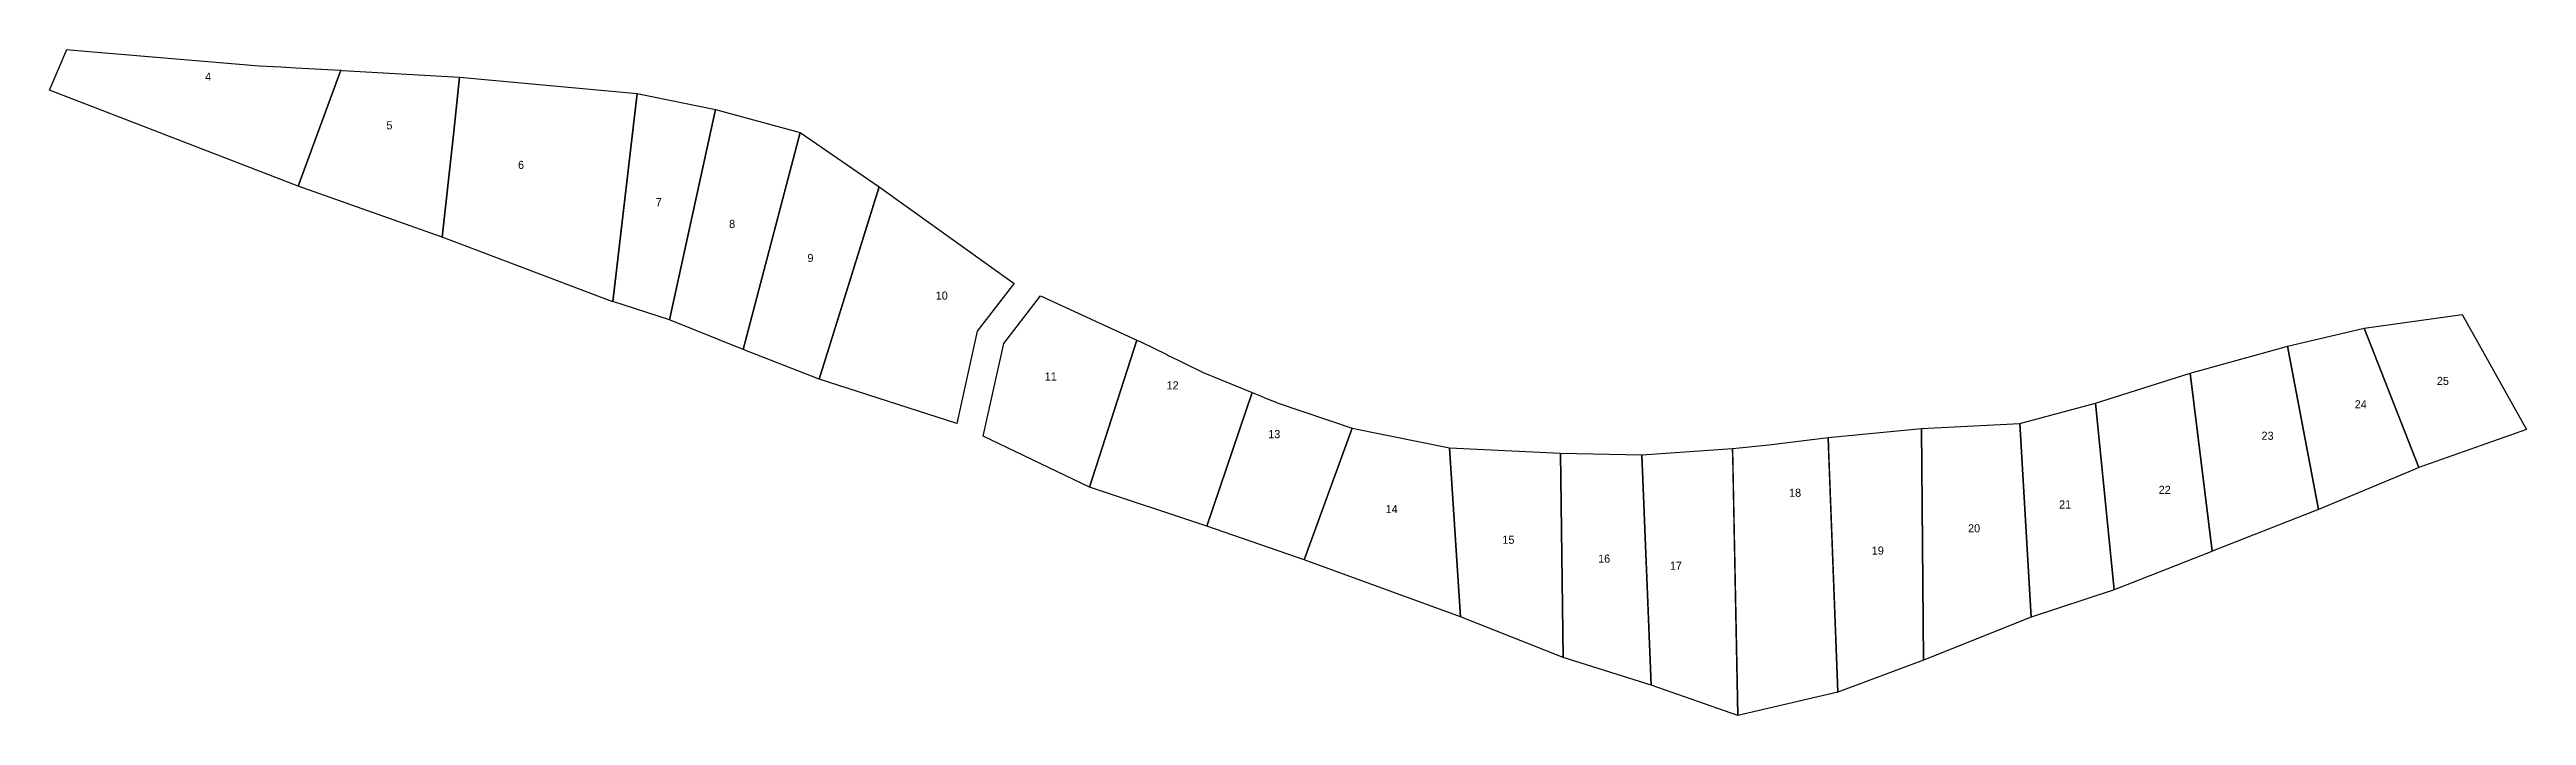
# Model space of a CAD drawing. Header units: metres. Extents: x -1735 to 1164, y -340 to 709.
# Drawn here: x -1219 to -302, y -340 to -94 of the extents above; entities that cross this region are included whole.
import ezdxf
from ezdxf.enums import TextEntityAlignment as Align

# ---------------------------------------------------------------- set-up
doc = ezdxf.new("R2010")
doc.units = ezdxf.units.M

msp = doc.modelspace()

# ---------------------------------------------------------------- texts
at = {"layer": 'LABELS'}
for s, p in [('4', (-1159.9701, -105.277)), ('5', (-1092.8982, -123.2386)), ('6', (-1044.2276, -137.8798)), ('7', (-993.2641, -151.6454)), ('8', (-966.1364, -159.6906)), ('9', (-937.1745, -172.2982)), ('10', (-888.6044, -186.2057)), ('11', (-848.2792, -216.1235)), ('12', (-803.2183, -219.4107)), ('25', (-333.3664, -217.768)), ('24', (-363.754, -226.4236)), ('13', (-765.623, -237.4572)), ('23', (-398.2352, -238.0624)), ('18', (-572.9685, -259.1316)), ('22', (-436.2628, -258.0427)), ('14', (-722.2142, -265.1727)), ('21', (-473.0979, -263.4616)), ('15', (-679.0239, -276.5147)), ('20', (-506.7749, -272.2843)), ('16', (-643.6035, -283.4887)), ('17', (-617.074, -286.1073)), ('19', (-542.3901, -280.5226))]:
    msp.add_text(s, height=3, dxfattribs=at).set_placement(p, align=Align.CENTER)

# ---------------------------------------------------------------- linework, layer by layer
at = {"layer": 'LOTS'}
for points in [[(-1218.6122, -108.7243), (-1212.1836, -93.7129), (-1209.7679, -93.9156), (-1141.1024, -99.6786), (-1133.0113, -100.1346), (-1127.5217, -100.444), (-1110.9179, -101.3798), (-1126.6435, -144.2261)], [(-1110.2073, -101.4199), (-1066.9519, -103.9864), (-1069.2334, -125.2857), (-1073.4349, -163.1337), (-1126.6435, -144.2261), (-1110.918, -101.3799)], [(-1073.4349, -163.1337), (-1069.2334, -125.2857), (-1066.9519, -103.9864), (-1001.2759, -109.9995), (-1010.2418, -186.9936)], [(-1010.2326, -186.9136), (-1001.2759, -109.9995), (-972.2943, -115.9337), (-989.2538, -193.7349)], [(-989.2539, -193.7349), (-972.2943, -115.9337), (-940.9387, -124.4109), (-962.0585, -204.683)], [(-962.0585, -204.683), (-940.9387, -124.4109), (-911.7881, -144.4873), (-933.9126, -215.6117)], [(-933.9126, -215.6117), (-914.4549, -153.0605), (-911.7881, -144.4873), (-861.842, -180.2137), (-862.4172, -180.9578), (-865.8604, -185.4123), (-875.4837, -197.8625), (-883.0762, -232.0399)], [(-873.2996, -236.7136), (-865.6812, -202.4199), (-852.0252, -184.7527), (-816.4118, -201.2198), (-833.978, -255.5116)], [(-362.5464, -196.79), (-326.1977, -191.7248), (-302.4702, -234.2057), (-342.2513, -248.3516)], [(-833.978, -255.5116), (-816.4118, -201.2198), (-815.0007, -201.8722), (-805.4066, -206.562), (-805.1083, -206.7078), (-800.9767, -208.7275), (-798.9782, -209.7155), (-791.9569, -213.1868), (-773.8194, -220.5724), (-790.5469, -270.0316)], [(-390.803, -203.4165), (-363.0442, -196.9067), (-362.5464, -196.79), (-342.2513, -248.3516), (-344.4797, -249.2782), (-379.399, -263.7986)], [(-392.031, -203.7581), (-390.803, -203.4165), (-379.399, -263.7986), (-381.5782, -264.6569), (-418.7522, -279.2985), (-426.8475, -213.4458)], [(-461.9002, -224.555), (-426.8475, -213.4458), (-418.7522, -279.2985), (-418.7976, -279.3163), (-455.0164, -293.5979)], [(-765.2593, -224.058), (-764.4871, -224.3724), (-736.7711, -233.7976), (-754.52, -282.3994), (-790.5469, -270.0316), (-773.8194, -220.5724), (-770.7295, -221.8306), (-768.8508, -222.5956)], [(-489.8496, -232.0324), (-461.9002, -224.555), (-455.0164, -293.5979), (-485.6251, -303.6609)], [(-754.52, -282.3994), (-736.7711, -233.7976), (-700.8137, -241.0124), (-696.7522, -303.4814)], [(-596.1074, -241.2561), (-582.7364, -239.9099), (-560.7436, -237.2553), (-560.7193, -237.9011), (-560.6957, -238.5253), (-560.6662, -239.3056), (-560.5811, -241.5607), (-557.192, -331.391), (-594.1933, -340.0057), (-596.0502, -244.2052)], [(-560.7436, -237.2553), (-526.185, -233.8653), (-525.4397, -319.5787), (-557.192, -331.391)], [(-526.185, -233.8653), (-489.8496, -232.0324), (-485.6251, -303.6609), (-525.4397, -319.5787)], [(-700.8137, -241.0124), (-659.7268, -243.0383), (-658.8031, -318.5267), (-696.7522, -303.4814)], [(-659.7268, -243.0383), (-629.6426, -243.5912), (-626.2414, -328.7986), (-658.8031, -318.5267)], [(-629.6426, -243.5912), (-596.1075, -241.2561), (-594.1933, -340.0057), (-626.2414, -328.7986), (-627.8307, -288.9814), (-628.4283, -274.011)]]:
    msp.add_lwpolyline(points, close=True, dxfattribs=at)

msp.set_redraw_order([(e.dxf.handle, doc.entitydb.next_handle()) for e in msp.query("TEXT MTEXT ATTDEF DIMENSION ARC_DIMENSION")])  # texts and dimensions are drawn at this point

doc.saveas('drawing.dxf')
